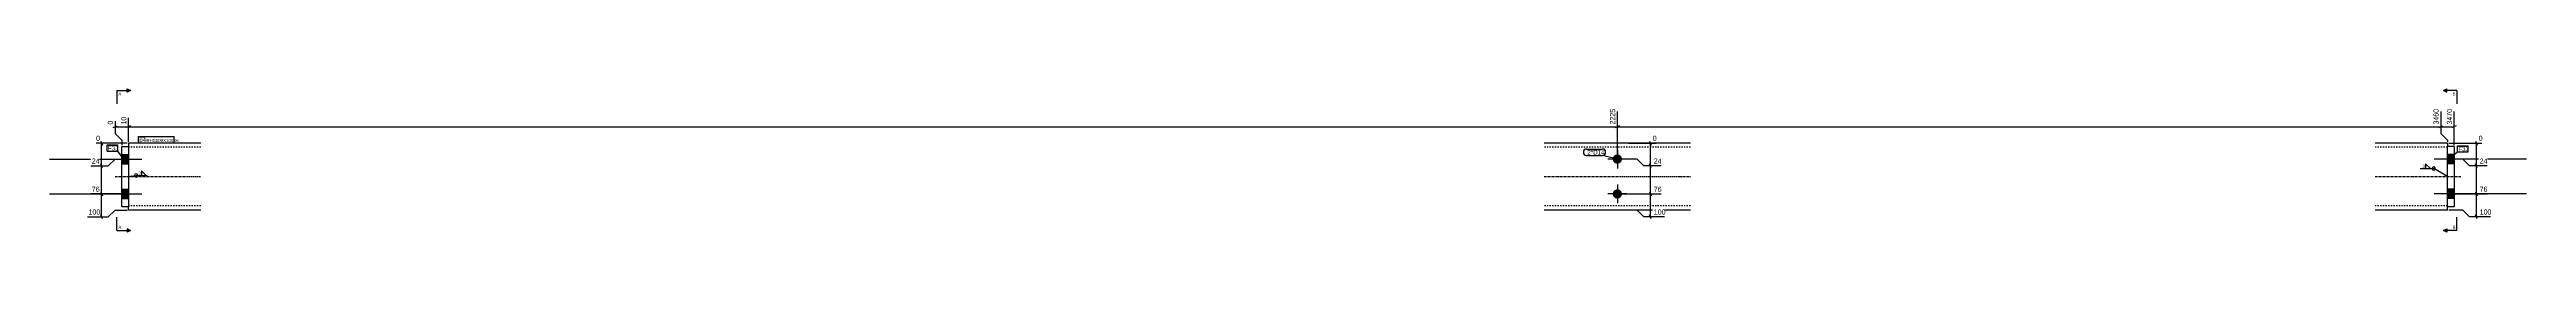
# Model space of a CAD drawing. Header units: millimetres. Extents: x 32 to 31432, y 2 to 1181.
# Drawn here: x 27747 to 31432, y 5 to 219 of the extents above; entities that cross this region are included whole.
import ezdxf

# ---------------------------------------------------------------- set-up
doc = ezdxf.new("R2010")
doc.units = ezdxf.units.MM
doc.linetypes.add('DXK_LINE_DOT2', pattern=[3.9198, 1.9599, -1.9599])
doc.linetypes.add('DXK_LINE_DOT3', pattern=[5.9187, 2.979, -0.9799, 0.9799, -0.9799])
for name, color, linetype in [('MÅLSÆTNING', 7, 'Continuous'), ('STÅL', 7, 'Continuous'), ('TEKST', 7, 'Continuous')]:
    doc.layers.add(name, color=color, linetype=linetype)
doc.styles.add('Arial', font='ARIAL.TTF', dxfattribs={"height": 0.2})
doc.styles.add('Arial Narrow', font='ARIALN.TTF', dxfattribs={"height": 0.2})

msp = doc.modelspace()

# ---------------------------------------------------------------- hatches: boundary and pattern name
at = {"layer": 'STÅL', "linetype": 'Continuous'}
for points in [[(27864.9, 107), (27864.9, 121), (27854.9, 121), (27854.9, 107)], [(30079.9, 107, -1), (30079.9, 121, -1)], [(31314.9, 121), (31314.9, 107), (31324.9, 107), (31324.9, 121)], [(27864.9, 55), (27864.9, 69), (27854.9, 69), (27854.9, 55)], [(30079.9, 55, -1), (30079.9, 69, -1)], [(31314.9, 69), (31314.9, 55), (31324.9, 55), (31324.9, 69)]]:
    msp.add_hatch(color=96, dxfattribs=at).paths.add_polyline_path(points)
at = {"layer": 'TEKST', "linetype": 'Continuous'}
msp.add_hatch(color=3, dxfattribs=at).paths.add_polyline_path([(31311.2, 91.5), (31314.9, 88), (31310, 89.4)])

# ---------------------------------------------------------------- linework, layer by layer
at = {"layer": 'MÅLSÆTNING', "color": 7, "linetype": 'Continuous'}
for p, q in [((30079.9, 116), (30079.9, 185.1)), ((30079.9, 116), (30079.9, 185.1)), ((31304.9, 185.1), (31304.9, 152.2)), ((31324.9, 135), (31324.9, 185.1)), ((27841.9, 161), (27847.9, 163.4)), ((27844.9, 170.5), (27844.9, 152.2)), ((27844.9, 162.2), (27864.9, 162.2)), ((27844.9, 152.2), (27854.9, 142.2)), ((27867.9, 163.4), (27861.9, 161)), ((27867.9, 163.4), (27861.9, 161)), ((27864.9, 140), (27864.9, 175.4)), ((27864.9, 140), (27864.9, 175.4)), ((27864.9, 162.2), (30079.9, 162.2)), ((30082.9, 163.4), (30076.9, 161)), ((30076.9, 161), (30082.9, 163.4)), ((30079.9, 162.2), (31304.9, 162.2)), ((31301.9, 161), (31307.9, 163.4)), ((31304.9, 152.2), (31314.9, 142.2)), ((31327.9, 163.4), (31321.9, 161)), ((27862.9, 138), (27816.7, 138)), ((27823.7, 141), (27826.1, 135)), ((27824.9, 104), (27824.9, 138)), ((27834.9, 104), (27844.9, 114)), ((27834.9, 104), (27844.9, 114)), ((27844.9, 114), (27862.9, 114)), ((27844.9, 114), (27862.9, 114)), ((27854.9, 142.2), (27854.9, 135)), ((30109.2, 114), (30081.9, 114)), ((30109.2, 114), (30081.9, 114)), ((30096.3, 138), (30137.5, 138)), ((30119.2, 104), (30109.2, 114)), ((30119.2, 104), (30109.2, 114)), ((30128, 141), (30130.4, 135)), ((30129.2, 104), (30129.2, 138)), ((31314.9, 142.2), (31314.9, 140)), ((31314.9, 142.2), (31314.9, 140)), ((31316.9, 138), (31366.2, 138)), ((31337.9, 114), (31316.9, 114)), ((31337.9, 114), (31316.9, 114)), ((31347.9, 104), (31337.9, 114)), ((27808.9, 104), (27834.9, 104)), ((27808.9, 104), (27834.9, 104)), ((27826.1, 101), (27823.7, 107)), ((27826.1, 101), (27823.7, 107)), ((27824.9, 62), (27824.9, 104)), ((30145.3, 104), (30119.2, 104)), ((30145.3, 104), (30119.2, 104)), ((30130.4, 101), (30128, 107)), ((30130.4, 101), (30128, 107)), ((30129.2, 62), (30129.2, 104)), ((31374, 104), (31347.9, 104)), ((31359.1, 101), (31356.7, 107)), ((31357.9, 62), (31357.9, 104)), ((27862.9, 62), (27808.9, 62)), ((27862.9, 62), (27808.9, 62)), ((27823.7, 65), (27826.1, 59)), ((27823.7, 65), (27826.1, 59)), ((27824.9, 28), (27824.9, 62)), ((27834.9, 28), (27844.9, 38)), ((27844.9, 38), (27862.9, 38)), ((30081.9, 62), (30145.3, 62)), ((30081.9, 62), (30145.3, 62)), ((30109.2, 38), (30092.2, 38)), ((30119.2, 28), (30109.2, 38)), ((30128, 65), (30130.4, 59)), ((30128, 65), (30130.4, 59)), ((30129.2, 28), (30129.2, 62)), ((31316.9, 62), (31374, 62)), ((31316.9, 62), (31374, 62)), ((31337.9, 38), (31316.9, 38)), ((31347.9, 28), (31337.9, 38)), ((31356.7, 65), (31359.1, 59)), ((31356.7, 65), (31359.1, 59)), ((31357.9, 28), (31357.9, 62)), ((27804, 28), (27834.9, 28)), ((27826.1, 25), (27823.7, 31)), ((30150.2, 28), (30119.2, 28)), ((30130.4, 25), (30128, 31)), ((31378.9, 28), (31347.9, 28)), ((31359.1, 25), (31356.7, 31))]:
    msp.add_line(p, q, dxfattribs=at)
at = {"layer": 'STÅL', "color": 96, "linetype": 'Continuous'}
for p, q in [((27747.4, 114), (27884.9, 114)), ((27854.9, 121), (27864.9, 121)), ((30093.9, 114), (30065.9, 114)), ((30079.9, 128), (30079.9, 100)), ((31432.4, 114), (31294.9, 114)), ((31324.9, 121), (31314.9, 121)), ((27854.9, 107), (27864.9, 107)), ((30079.9, 76), (30079.9, 48)), ((31324.9, 107), (31314.9, 107)), ((27747.4, 62), (27884.9, 62)), ((27854.9, 69), (27864.9, 69)), ((27854.9, 55), (27864.9, 55)), ((30093.9, 62), (30065.9, 62)), ((31432.4, 62), (31294.9, 62)), ((31324.9, 69), (31314.9, 69)), ((31324.9, 55), (31314.9, 55))]:
    msp.add_line(p, q, dxfattribs=at)
at = {"layer": 'STÅL', "color": 2, "linetype": 'Continuous'}
for p, q in [((27854.9, 133), (27864.9, 133)), ((27854.9, 43), (27854.9, 133)), ((27972.4, 138), (27864.9, 138)), ((27864.9, 138), (27864.9, 133)), ((27864.9, 133), (27864.9, 43)), ((30188.9, 138), (29970.9, 138)), ((31314.9, 138), (31207.4, 138)), ((31314.9, 137), (31314.9, 138)), ((31314.9, 137), (31314.9, 133)), ((31314.9, 43), (31314.9, 133)), ((31324.9, 133), (31314.9, 133)), ((31324.9, 133), (31324.9, 43)), ((27864.9, 43), (27854.9, 43)), ((27864.9, 38.9), (27864.9, 43)), ((27864.9, 38), (27864.9, 38.9)), ((27972.4, 38), (27864.9, 38)), ((30188.9, 38), (29970.9, 38)), ((31314.9, 38), (31207.4, 38)), ((31314.9, 38), (31314.9, 43)), ((31324.9, 43), (31314.9, 43))]:
    msp.add_line(p, q, dxfattribs=at)
at = {"layer": 'STÅL', "color": 7, "linetype": 'DXK_LINE_DOT2'}
for p, q in [((27864.9, 133), (27864.9, 44.4)), ((27972.4, 132), (27864.9, 132)), ((30188.9, 132), (29970.9, 132)), ((31314.9, 132), (31207.4, 132)), ((31314.9, 44.4), (31314.9, 133)), ((27864.9, 44), (27864.9, 44.4)), ((27972.4, 44), (27864.9, 44)), ((27864.9, 44), (27864.9, 41.5)), ((30188.9, 44), (29970.9, 44)), ((31314.9, 44), (31207.4, 44)), ((31314.9, 44), (31314.9, 44.4)), ((31314.9, 43), (31314.9, 44))]:
    msp.add_line(p, q, dxfattribs=at)
at = {"layer": 'STÅL', "color": 7, "linetype": 'DXK_LINE_DOT3'}
for p, q in [((27844.9, 88), (27972.4, 88)), ((29970.9, 88), (30188.9, 88)), ((31207.4, 88), (31334.9, 88))]:
    msp.add_line(p, q, dxfattribs=at)

# ---------------------------------------------------------------- wipeouts: each hides what was drawn before it
at = {"color": 0, "linetype": 'Continuous'}
for points in [[(27854.3, 209), (27854.3, 214), (27849.8, 214), (27849.8, 209)], [(31326.9, 208.8), (31326.9, 213.8), (31322.5, 213.8), (31322.5, 208.8)]]:
    msp.add_wipeout(points, dxfattribs=at).dxf.layer = 'TEKST'

# ---------------------------------------------------------------- next in the draw order: hatches: boundary and pattern name
at = {"layer": 'TEKST', "linetype": 'Continuous'}
for points in [[(27862.8, 214), (27862.8, 216.5), (27867.8, 216.5)], [(31313.9, 216.3), (31313.9, 213.8), (31308.9, 216.3)]]:
    msp.add_hatch(color=30, dxfattribs=at).paths.add_polyline_path(points)

# ---------------------------------------------------------------- next in the draw order: linework, layer by layer
at = {"layer": 'TEKST', "color": 7, "linetype": 'Continuous'}
for p, q in [((27847.8, 216.5), (27847.8, 196.5)), ((27847.8, 216.5), (27867.8, 216.5)), ((31328.9, 216.3), (31308.9, 216.3))]:
    msp.add_line(p, q, dxfattribs=at)
at = {"layer": 'TEKST', "color": 30, "linetype": 'Continuous'}
for p, q in [((27862.8, 214), (27862.8, 219)), ((27862.8, 219), (27867.8, 216.5)), ((27867.8, 216.5), (27862.8, 214)), ((31308.9, 216.3), (31313.9, 218.8)), ((31308.9, 216.3), (31313.9, 213.8)), ((31313.9, 213.8), (31313.9, 218.8))]:
    msp.add_line(p, q, dxfattribs=at)

# ---------------------------------------------------------------- next in the draw order: texts
at = {"layer": 'TEKST', "color": 3, "linetype": 'Continuous', "style": 'Arial'}
for s, p in [('A', (27849.8, 209)), ('B', (31322.5, 208.8))]:
    msp.add_text(s, height=4.78, dxfattribs=at).set_placement(p)

# ---------------------------------------------------------------- next in the draw order: wipeouts: each hides what was drawn before it
at = {"color": 0, "linetype": 'Continuous'}
for points, layer in [([(30078.3, 186.7), (30067.1, 186.7), (30067.1, 164), (30078.3, 164)], 'MÅLSÆTNING'), ([(31303.3, 186.7), (31292.1, 186.7), (31292.1, 164), (31303.3, 164)], 'MÅLSÆTNING'), ([(27823.1, 139.6), (27823.1, 150.8), (27815.1, 150.8), (27815.1, 139.6)], 'MÅLSÆTNING'), ([(27863.3, 177), (27852.1, 177), (27852.1, 164), (27863.3, 164)], 'MÅLSÆTNING'), ([(30139.1, 139.6), (30139.1, 150.8), (30131, 150.8), (30131, 139.6)], 'MÅLSÆTNING'), ([(27821.7, 105.6), (27821.7, 116.8), (27808.7, 116.8), (27808.7, 105.6)], 'MÅLSÆTNING'), ([(30145.4, 105.6), (30145.4, 116.8), (30132.5, 116.8), (30132.5, 105.6)], 'MÅLSÆTNING'), ([(31374.1, 105.6), (31374.1, 116.8), (31361.2, 116.8), (31361.2, 105.6)], 'MÅLSÆTNING'), ([(27821.7, 63.6), (27821.7, 74.8), (27808.7, 74.8), (27808.7, 63.6)], 'MÅLSÆTNING'), ([(30145.4, 63.6), (30145.4, 74.8), (30132.5, 74.8), (30132.5, 63.6)], 'MÅLSÆTNING'), ([(31374.1, 63.6), (31374.1, 74.8), (31361.2, 74.8), (31361.2, 63.6)], 'MÅLSÆTNING'), ([(27821.7, 29.6), (27821.7, 40.8), (27803.9, 40.8), (27803.9, 29.6)], 'MÅLSÆTNING'), ([(30150.3, 29.6), (30150.3, 40.8), (30132.5, 40.8), (30132.5, 29.6)], 'MÅLSÆTNING'), ([(31379, 29.6), (31379, 40.8), (31361.2, 40.8), (31361.2, 29.6)], 'MÅLSÆTNING'), ([(27854.3, 9.8), (27854.3, 14.8), (27849.8, 14.8), (27849.8, 9.8)], 'TEKST'), ([(31326.9, 9.8), (31326.9, 14.8), (31322.5, 14.8), (31322.5, 9.8)], 'TEKST')]:
    msp.add_wipeout(points, dxfattribs=at).dxf.layer = layer
at = {"color": 0}
for points in [[(30056.6, 120.8), (30056.6, 127.8), (30035.3, 127.8), (30035.3, 120.8)], [(27883.2, 90.2), (27883.2, 96), (27879.3, 96), (27879.3, 90.2)], [(31281.4, 100.4), (31281.4, 106.2), (31277.5, 106.2), (31277.5, 100.4)]]:
    msp.add_wipeout(points, dxfattribs=at).dxf.layer = 'TEKST'

# ---------------------------------------------------------------- next in the draw order: hatches: boundary and pattern name
at = {"layer": 'TEKST', "linetype": 'Continuous'}
for color, points in [(3, [(27870.1, 87.4), (27864.9, 88), (27869.7, 89.9)]), (30, [(27862.8, 7.3), (27862.8, 9.8), (27867.8, 7.3)]), (30, [(31313.9, 9.8), (31313.9, 7.3), (31308.9, 7.3)])]:
    msp.add_hatch(color=color, dxfattribs=at).paths.add_polyline_path(points)

# ---------------------------------------------------------------- next in the draw order: linework, layer by layer
at = {"layer": 'MÅLSÆTNING', "color": 7, "linetype": 'Continuous'}
for p, q in [((31304.9, 185.1), (31304.9, 152.2)), ((31301.9, 161), (31307.9, 163.4)), ((31304.9, 162.2), (31324.9, 162.2)), ((31304.9, 152.2), (31314.9, 142.2)), ((31347.9, 104), (31337.9, 114)), ((31356.7, 141), (31359.1, 135)), ((31357.9, 104), (31357.9, 138)), ((31374, 104), (31347.9, 104)), ((31359.1, 101), (31356.7, 107))]:
    msp.add_line(p, q, dxfattribs=at)
at = {"layer": 'TEKST', "color": 3, "linetype": 'Continuous'}
for p, q in [((27864.9, 88), (27876.2, 89.6)), ((27876.2, 89.6), (27892.8, 89.6)), ((27891.3, 89.6), (27884.2, 96.7)), ((27884.2, 96.7), (27884.2, 89.6)), ((27884.2, 89.6), (27891.3, 89.6)), ((31274.4, 99.8), (31294.5, 99.8)), ((31289.5, 99.8), (31282.4, 106.9)), ((31282.4, 106.9), (31282.4, 99.8)), ((31282.4, 99.8), (31289.5, 99.8)), ((31314.9, 88), (31294.5, 99.8))]:
    msp.add_line(p, q, dxfattribs=at)
at = {"layer": 'TEKST', "color": 7, "linetype": 'Continuous'}
for p, q in [((27847.8, 7.3), (27847.8, 27.3)), ((27847.8, 7.3), (27867.8, 7.3)), ((31328.9, 7.3), (31308.9, 7.3)), ((31328.9, 7.3), (31328.9, 27.3))]:
    msp.add_line(p, q, dxfattribs=at)
at = {"layer": 'TEKST', "color": 30, "linetype": 'Continuous'}
for p, q in [((27867.8, 7.3), (27862.8, 9.8)), ((27862.8, 9.8), (27862.8, 4.8)), ((27867.8, 7.3), (27862.8, 4.8)), ((31308.9, 7.3), (31313.9, 9.8)), ((31313.9, 4.8), (31308.9, 7.3)), ((31313.9, 9.8), (31313.9, 4.8))]:
    msp.add_line(p, q, dxfattribs=at)
at = {"layer": 'TEKST', "color": 3, "linetype": 'Continuous'}
for centre, start, end in [((27876.2, 89.6), 90, 270), ((27876.2, 89.6), 270, 90), ((31294.5, 99.8), 90, 270), ((31294.5, 99.8), 270, 90)]:
    msp.add_arc(centre, 2.5, start, end, dxfattribs=at)

# ---------------------------------------------------------------- next in the draw order: texts
at = {"layer": 'MÅLSÆTNING', "color": 3, "linetype": 'Continuous', "style": 'Arial Narrow'}
for s, p in [('2225', (30076.7, 165.6)), ('3460', (31301.7, 165.6))]:
    msp.add_text(s, height=7.64, rotation=90.0002, dxfattribs=at).set_placement(p)
for s, p in [('0', (27816.7, 141.2)), ('0', (30132.6, 141.2)), ('24', (27810.3, 107.2)), ('24', (30134.1, 107.2)), ('24', (31362.8, 107.2)), ('100', (27805.5, 31.2)), ('76', (27810.3, 65.2)), ('76', (30134.1, 65.2)), ('100', (30134.1, 31.2)), ('76', (31362.8, 65.2)), ('100', (31362.8, 31.2))]:
    msp.add_text(s, height=7.64, dxfattribs=at).set_placement(p)
at = {"layer": 'TEKST', "color": 3, "style": 'Arial Narrow'}
for p in [(27879.7, 90.6), (31277.9, 100.8)]:
    msp.add_text('3', height=4.77, dxfattribs=at).set_placement(p)
at = {"layer": 'TEKST', "color": 3, "linetype": 'Continuous', "style": 'Arial'}
for s, p in [('A', (27849.8, 9.8)), ('B', (31322.5, 9.8))]:
    msp.add_text(s, height=4.78, dxfattribs=at).set_placement(p)

# ---------------------------------------------------------------- next in the draw order: wipeouts: each hides what was drawn before it
at = {"color": 0}
for points in [[(27889.5, 139.4), (27889.5, 146.4), (27880.9, 146.4), (27880.9, 139.4)], [(30056.6, 120.8), (30056.6, 127.8), (30035.3, 127.8), (30035.3, 120.8)]]:
    msp.add_wipeout(points, dxfattribs=at).dxf.layer = 'TEKST'

# ---------------------------------------------------------------- next in the draw order: linework, layer by layer
at = {"layer": 'TEKST', "color": 7, "linetype": 'Continuous'}
for p, q in [((30034.1, 129), (30057.8, 129)), ((30034.1, 119.6), (30057.8, 119.6)), ((30079.9, 114), (30057.8, 119.6))]:
    msp.add_line(p, q, dxfattribs=at)
for centre, start, end in [((30034.1, 124.3), 90, 270), ((30057.8, 124.3), 270, 90)]:
    msp.add_arc(centre, 4.7, start, end, dxfattribs=at)

# ---------------------------------------------------------------- next in the draw order: texts
at = {"layer": 'TEKST', "color": 3, "style": 'Arial Narrow'}
msp.add_text('2*D14', height=6.68, dxfattribs=at).set_placement((30035.3, 120.8))

# ---------------------------------------------------------------- next in the draw order: wipeouts: each hides what was drawn before it
at = {"color": 0, "linetype": 'Continuous'}
for points in [[(31323.3, 186.7), (31312.1, 186.7), (31312.1, 164), (31323.3, 164)], [(27843.3, 172.1), (27832.1, 172.1), (27832.1, 164), (27843.3, 164)], [(31367.8, 139.6), (31367.8, 150.8), (31359.7, 150.8), (31359.7, 139.6)]]:
    msp.add_wipeout(points, dxfattribs=at).dxf.layer = 'MÅLSÆTNING'
at = {"color": 0}
for points in [[(27847.6, 127), (27847.6, 134), (27834.4, 134), (27834.4, 127)], [(27889.5, 139.4), (27889.5, 146.4), (27880.9, 146.4), (27880.9, 139.4)]]:
    msp.add_wipeout(points, dxfattribs=at).dxf.layer = 'TEKST'

# ---------------------------------------------------------------- next in the draw order: linework, layer by layer
at = {"layer": 'TEKST', "color": 7, "linetype": 'Continuous'}
msp.add_line((31328.9, 216.3), (31328.9, 196.3), dxfattribs=at)

# ---------------------------------------------------------------- next in the draw order: texts
at = {"layer": 'MÅLSÆTNING', "color": 3, "linetype": 'Continuous', "style": 'Arial Narrow'}
for s, p in [('3470', (31321.7, 165.6)), ('0', (27841.7, 165.6)), ('10', (27861.7, 165.6))]:
    msp.add_text(s, height=7.64, rotation=90.0002, dxfattribs=at).set_placement(p)
msp.add_text('0', height=7.64, dxfattribs=at).set_placement((31361.3, 141.2))

# ---------------------------------------------------------------- next in the draw order: wipeouts: each hides what was drawn before it
at = {"color": 0}
for points in [[(27847.6, 127), (27847.6, 134), (27834.4, 134), (27834.4, 127)], [(27931.8, 139.4), (27931.8, 144.4), (27891.6, 144.4), (27891.6, 139.4)]]:
    msp.add_wipeout(points, dxfattribs=at).dxf.layer = 'TEKST'

# ---------------------------------------------------------------- next in the draw order: linework, layer by layer
at = {"layer": 'TEKST', "color": 7, "linetype": 'Continuous'}
for p, q in [((27833.2, 135.2), (27848.8, 135.2)), ((27833.2, 125.8), (27833.2, 135.2)), ((27833.2, 125.8), (27848.8, 125.8)), ((27848.8, 125.8), (27848.8, 135.2)), ((27857.2, 114.7), (27848.8, 125.8))]:
    msp.add_line(p, q, dxfattribs=at)

# ---------------------------------------------------------------- next in the draw order: texts
at = {"layer": 'TEKST', "color": 3, "style": 'Arial Narrow'}
msp.add_text('F33', height=6.68, dxfattribs=at).set_placement((27834.4, 127))

# ---------------------------------------------------------------- next in the draw order: wipeouts: each hides what was drawn before it
at = {"color": 0}
for points in [[(27931.8, 139.4), (27931.8, 144.4), (27891.6, 144.4), (27891.6, 139.4)], [(31344.4, 125.8), (31344.4, 132.8), (31331.2, 132.8), (31331.2, 125.8)]]:
    msp.add_wipeout(points, dxfattribs=at).dxf.layer = 'TEKST'

# ---------------------------------------------------------------- next in the draw order: linework, layer by layer
at = {"layer": 'TEKST', "color": 7, "linetype": 'Continuous'}
for p, q in [((27879.7, 147.6), (27933, 147.6)), ((27879.7, 138.2), (27879.7, 147.6)), ((27933, 138.2), (27933, 147.6)), ((27879.7, 138.2), (27933, 138.2))]:
    msp.add_line(p, q, dxfattribs=at)

# ---------------------------------------------------------------- next in the draw order: texts
at = {"layer": 'TEKST', "color": 3, "style": 'Arial Narrow'}
for s, height, p in [('p4', 6.68, (27880.9, 139.4)), ('RHS100X100X6', 4.772, (27891.6, 139.4))]:
    msp.add_text(s, height=height, dxfattribs=at).set_placement(p)

# ---------------------------------------------------------------- next in the draw order: wipeouts: each hides what was drawn before it
at = {"color": 0}
msp.add_wipeout([(31344.4, 125.8), (31344.4, 132.8), (31331.2, 132.8), (31331.2, 125.8)], dxfattribs=at).dxf.layer = 'TEKST'

# ---------------------------------------------------------------- next in the draw order: linework, layer by layer
at = {"layer": 'TEKST', "color": 7, "linetype": 'Continuous'}
for p, q in [((31317.2, 114.7), (31330, 124.6)), ((31330, 134), (31345.6, 134)), ((31330, 124.6), (31330, 134)), ((31330, 124.6), (31345.6, 124.6)), ((31345.6, 124.6), (31345.6, 134))]:
    msp.add_line(p, q, dxfattribs=at)

# ---------------------------------------------------------------- next in the draw order: texts
at = {"layer": 'TEKST', "color": 3, "style": 'Arial Narrow'}
msp.add_text('F33', height=6.68, dxfattribs=at).set_placement((31331.2, 125.8))

doc.saveas('drawing.dxf')
